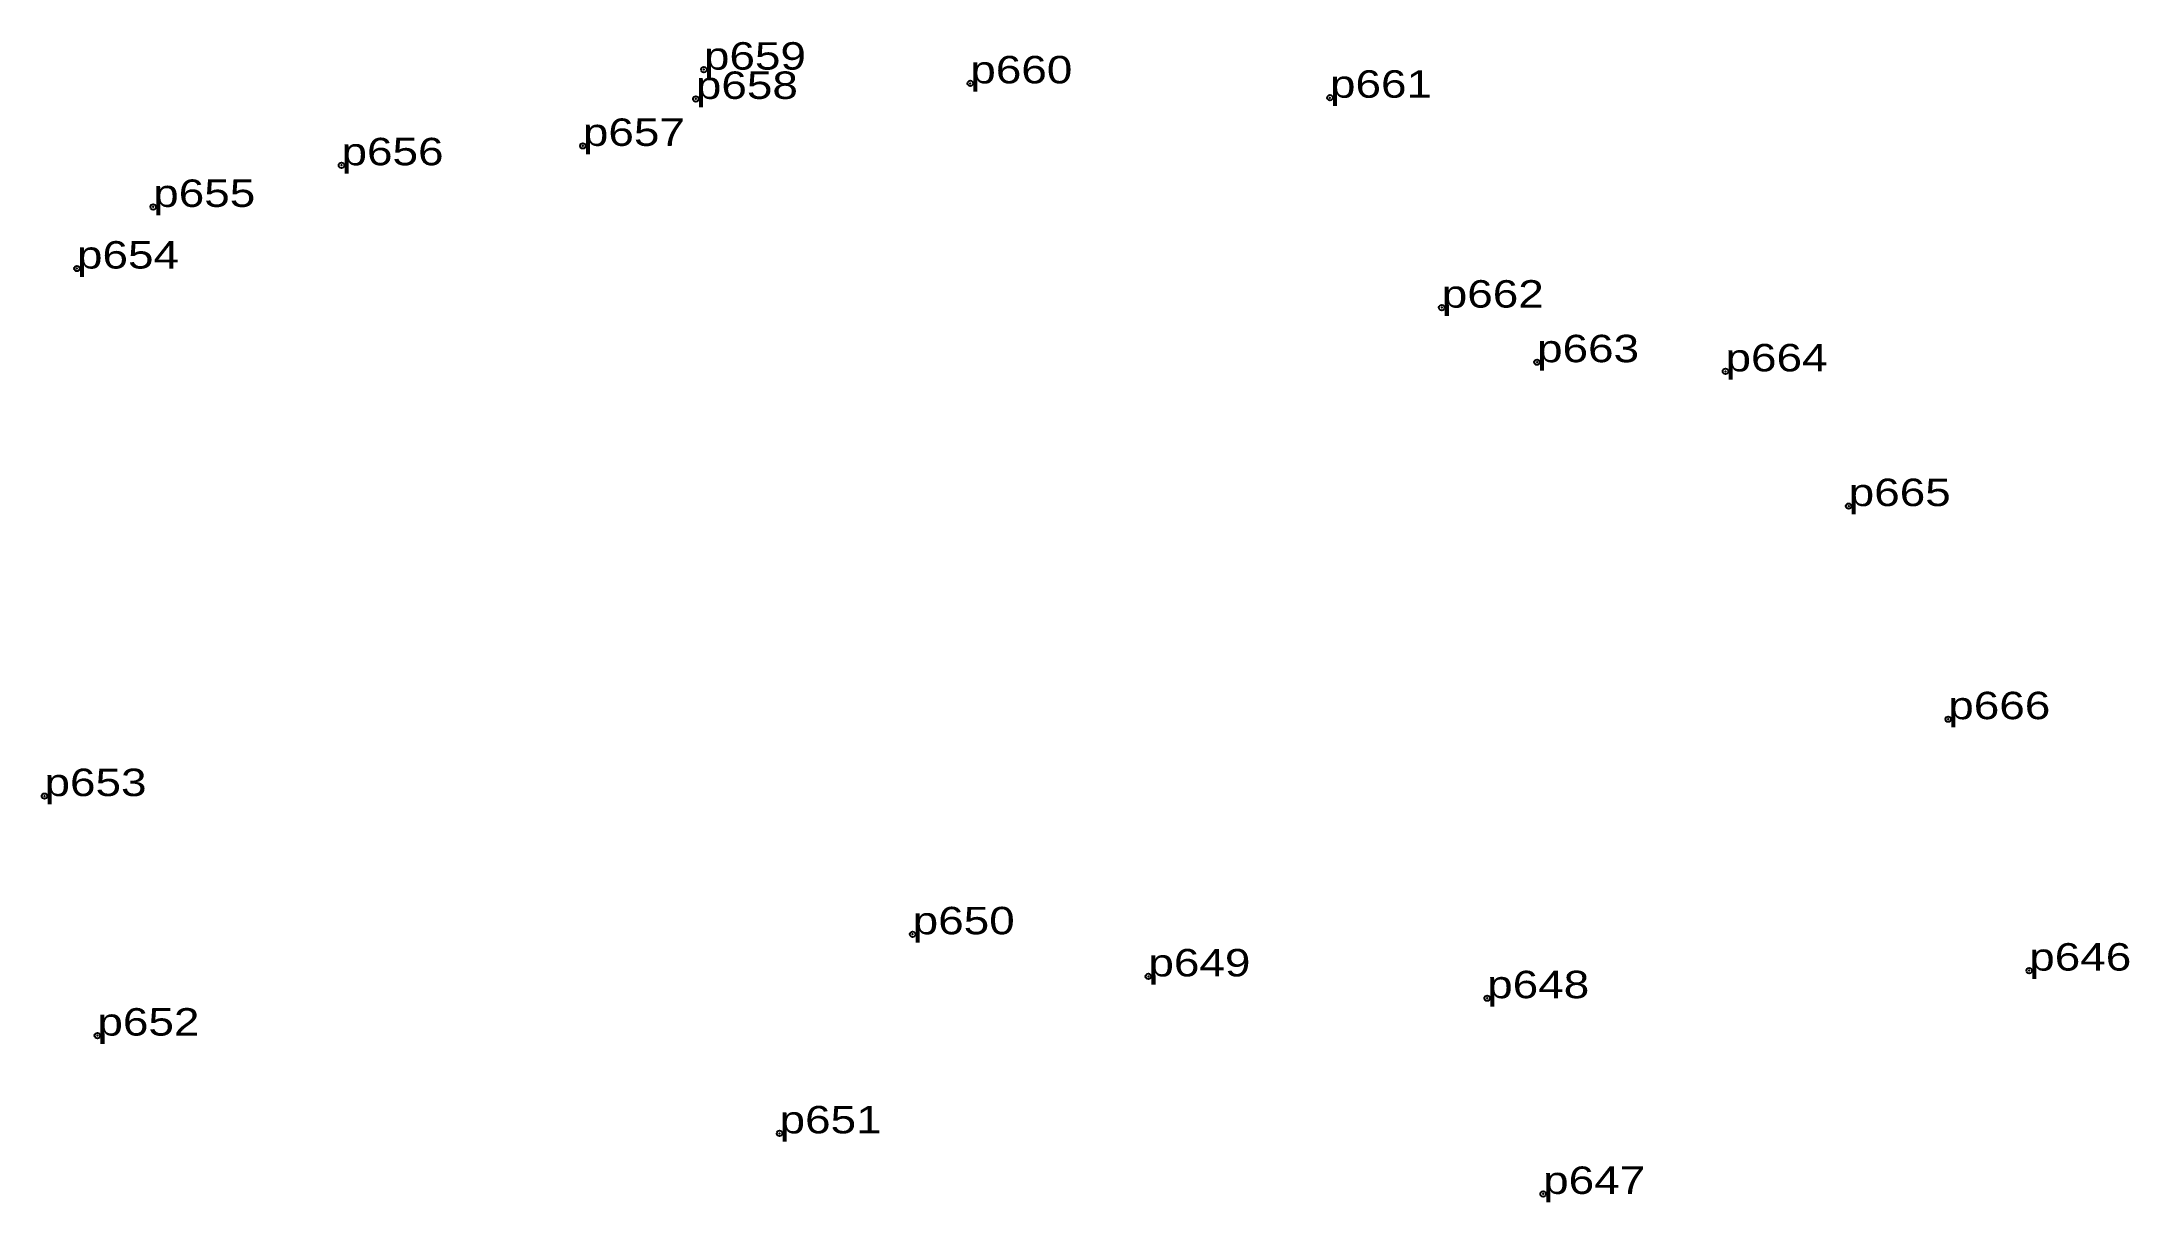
# Model space of a CAD drawing. Header units: metres. Extents: x 537581 to 549531, y 1833517 to 1838960.
# Drawn here: x 548701.2 to 548838.1, y 1837287.5 to 1837363.5 of the extents above; entities that cross this region are included whole.
import ezdxf

# ---------------------------------------------------------------- set-up
doc = ezdxf.new("R2010")
doc.units = ezdxf.units.M
doc.header["$LTSCALE"] = 0.72
doc.header["$PDMODE"] = 32
doc.header["$PDSIZE"] = 0.36
doc.layers.add('12', color=7, linetype='Continuous')
doc.layers.add('7', color=7, linetype='Continuous')

msp = doc.modelspace()

# ---------------------------------------------------------------- texts
at = {"layer": '12', "width": 1.25}
for s, p in [('p659', (548744.66, 1837361.7)), ('p660', (548762.13, 1837360.8)), ('p658', (548744.13, 1837359.78)), ('p661', (548785.72, 1837359.86)), ('p657', (548736.72, 1837356.7)), ('p656', (548720.89, 1837355.43)), ('p655', (548708.54, 1837352.7)), ('p654', (548703.54, 1837348.66)), ('p662', (548793.05, 1837346.1)), ('p663', (548799.3, 1837342.52)), ('p664', (548811.66, 1837341.92)), ('p665', (548819.74, 1837333.09)), ('p666', (548826.27, 1837319.12)), ('p653', (548701.41, 1837314.08)), ('p650', (548758.35, 1837305.02)), ('p649', (548773.81, 1837302.26)), ('p646', (548831.58, 1837302.64)), ('p648', (548796.03, 1837300.83)), ('p652', (548704.88, 1837298.38)), ('p651', (548749.62, 1837291.97)), ('p647', (548799.7, 1837288))]:
    msp.add_text(s, height=1.8, dxfattribs=at).set_placement(p)

# ---------------------------------------------------------------- linework, layer by layer
at = {"layer": '7'}
for p in [(548744.66, 1837361.7), (548762.13, 1837360.8), (548744.13, 1837359.78), (548785.72, 1837359.86), (548736.72, 1837356.7), (548720.89, 1837355.43), (548708.54, 1837352.7), (548703.54, 1837348.66), (548793.05, 1837346.1), (548799.3, 1837342.52), (548811.66, 1837341.92), (548819.74, 1837333.09), (548826.27, 1837319.12), (548701.41, 1837314.08), (548758.35, 1837305.02), (548773.81, 1837302.26), (548831.58, 1837302.64), (548796.03, 1837300.83), (548704.88, 1837298.38), (548749.62, 1837291.97), (548799.7, 1837288)]:
    msp.add_point(p, dxfattribs=at)

msp.set_redraw_order([(e.dxf.handle, doc.entitydb.next_handle()) for e in msp.query("TEXT MTEXT ATTDEF DIMENSION ARC_DIMENSION")])  # texts and dimensions are drawn at this point

doc.saveas('drawing.dxf')
